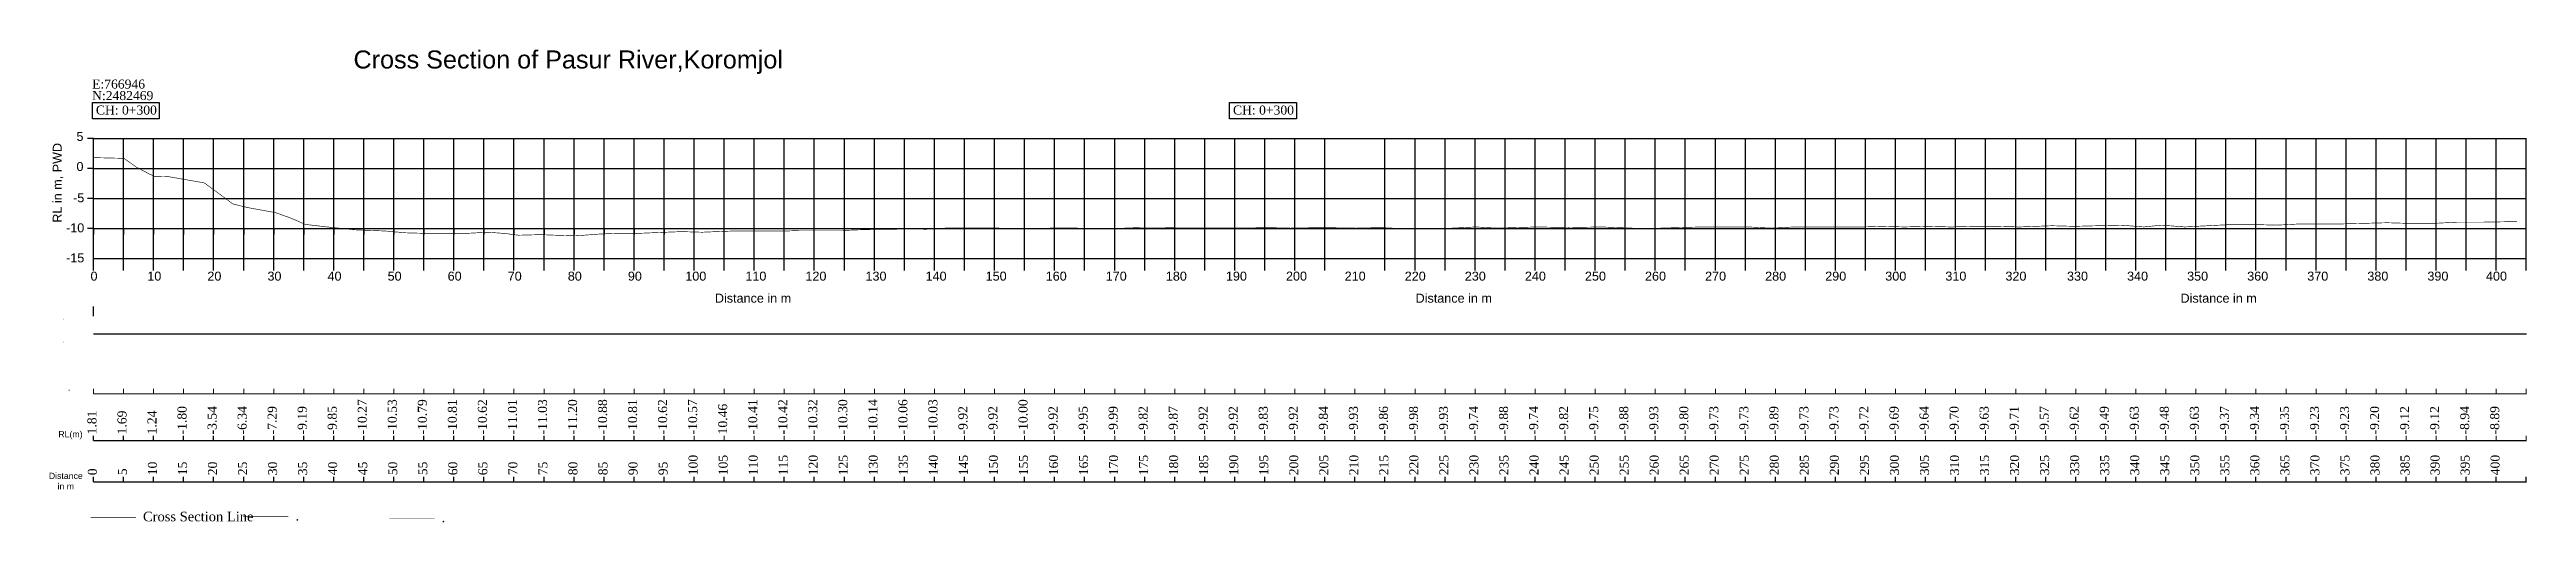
# Model space of a CAD drawing. Header units: inches. Extents: x 48 to 1763, y 126 to 359.
# Drawn here: x 506.1 to 918.4, y 130.5 to 209.2 of the extents above; entities that cross this region are included whole.
import ezdxf

# ---------------------------------------------------------------- set-up
doc = ezdxf.new("R2010")
doc.units = ezdxf.units.IN
doc.header["$MEASUREMENT"] = 0
for name, color, linetype in [('CS Line Design', 1, 'Continuous'), ('CS No', 7, 'Continuous'), ('Major Grid', 253, 'Continuous'), ('Text_Design RL', 7, 'Continuous'), ('Text_Distance', 7, 'Continuous'), ('Text_Pre RL', 7, 'Continuous')]:
    doc.layers.add(name, color=color, linetype=linetype)
for name, color, linetype, lineweight in [('CS Line Prework', 3, 'Continuous', 30), ('Plate', 7, 'Continuous', 0), ('Text Post RL', 7, 'Continuous', 0)]:
    doc.layers.add(name, color=color, linetype=linetype, lineweight=lineweight)
doc.styles.add('CS', font='times.ttf', dxfattribs={"height": 1})
doc.styles.add('EL', font='times.ttf', dxfattribs={"height": 1.6})
doc.styles.get("Standard").update_dxf_attribs({"font": 'arial.ttf'})

msp = doc.modelspace()

# ---------------------------------------------------------------- texts
at = {"layer": 'CS Line Design', "insert": (556.69, 209.09), "char_height": 3, "width": 106.5508, "attachment_point": 1}
msp.add_mtext('{\\C7;Cross Section of Pasur River,Koromjol}', dxfattribs=at)
at = {"layer": 'CS No', "color": 1, "style": 'CS'}
for s, p in [('E:766946', (513.18, 202.75)), ('N:2482469', (513.18, 200.83))]:
    msp.add_text(s, height=1.5, dxfattribs=at).set_placement(p)
at = {"layer": 'CS No', "style": 'CS'}
for p in [(513.81, 198.42), (703.11, 198.42)]:
    msp.add_text('CH: 0+300', height=1.5, dxfattribs=at).set_placement(p)
at = {"layer": 'Major Grid', "color": 7, "char_height": 1.5}
for s, insert, width, attachment_point in [('{\\fArial|b0|i0|c0|p34;5}', (511.74, 195.53), 0.7922, 3), ('{\\fArial|b0|i0|c0|p34;0}', (511.74, 190.53), 0.7922, 3), ('{\\fArial|b0|i0|c0|p34;-5}', (511.87, 185.31), 0.7922, 3), ('{\\fArial|b0|i0|c0|p34;-10}', (511.87, 180.31), 0.7922, 3), ('-15', (511.87, 175.31), 0.7922, 3), ('0', (512.91, 172.27), 0.7922, 1), ('10', (522.37, 172.27), 0.7922, 1), ('20', (532.37, 172.27), 0.7922, 1), ('30', (542.37, 172.27), 0.7922, 1), ('40', (552.37, 172.27), 0.7922, 1), ('50', (562.37, 172.27), 0.7922, 1), ('60', (572.37, 172.27), 0.7922, 1), ('70', (582.37, 172.27), 0.7922, 1), ('80', (592.37, 172.27), 0.7922, 1), ('90', (602.37, 172.27), 0.7922, 1), ('100', (611.93, 172.27), 0.7922, 1), ('110', (621.93, 172.27), 0.7922, 1), ('120', (631.93, 172.27), 0.7922, 1), ('130', (641.93, 172.27), 0.7922, 1), ('140', (651.93, 172.27), 0.7922, 1), ('150', (661.93, 172.27), 0.7922, 1), ('160', (671.93, 172.27), 0.7922, 1), ('170', (681.93, 172.27), 0.7922, 1), ('180', (691.93, 172.27), 0.7922, 1), ('190', (701.93, 172.27), 0.7922, 1), ('200', (711.93, 172.27), 0.7922, 1), ('210', (721.7, 172.27), 0.7922, 1), ('220', (731.7, 172.27), 0.7922, 1), ('230', (741.7, 172.27), 0.7922, 1), ('240', (751.7, 172.27), 0.7922, 1), ('250', (761.7, 172.27), 0.7922, 1), ('260', (771.7, 172.27), 0.7922, 1), ('270', (781.7, 172.27), 0.7922, 1), ('280', (791.7, 172.27), 0.7922, 1), ('290', (801.7, 172.27), 0.7922, 1), ('300', (811.7, 172.27), 0.7922, 1), ('310', (821.7, 172.27), 0.7922, 1), ('320', (831.7, 172.27), 0.7922, 1), ('330', (841.95, 172.27), 0.7922, 1), ('340', (851.95, 172.27), 0.7922, 1), ('350', (861.95, 172.27), 0.7922, 1), ('360', (871.95, 172.27), 0.7922, 1), ('370', (881.95, 172.27), 0.7922, 1), ('380', (891.95, 172.27), 0.7922, 1), ('390', (901.95, 172.27), 0.7922, 1), ('400', (911.7, 172.27), 0.7922, 1), ('{\\fArial|b0|i0|c0|p34;Distance in m}', (616.86, 168.6), 14.2133, 1), ('{\\fArial|b0|i0|c0|p34;Distance in m}', (733.51, 168.6), 14.2133, 1), ('{\\fArial|b0|i0|c0|p34;Distance in m}', (860.85, 168.6), 14.2133, 1)]:
    msp.add_mtext(s, dxfattribs=dict(at, insert=insert, width=width, attachment_point=attachment_point))
at = {"layer": 'Major Grid', "color": 7, "insert": (506.63, 180.42), "char_height": 1.5, "width": 23.1773, "attachment_point": 1, "rotation": 90}
msp.add_mtext('{\\fArial|b0|i0|c0|p34;RL in m, PWD}', dxfattribs=at)
at = {"layer": 'Plate', "style": 'EL'}
for s, p in [('Cross Section Line', (521.65, 130.7)), ('.', (547.04, 130.83)), ('.', (571.36, 130.54))]:
    msp.add_text(s, height=1.6, dxfattribs=at).set_placement(p)
at = {"layer": 'Text Post RL', "insert": (509.37, 153.51), "char_height": 1.04, "width": 10.9783, "attachment_point": 2}
msp.add_mtext('.', dxfattribs=at)
at = {"layer": 'Text_Design RL', "color": 1, "char_height": 0.8, "width": 10.9783, "attachment_point": 2}
for insert in [(508.47, 165.09), (508.47, 161.26)]:
    msp.add_mtext('.', dxfattribs=dict(at, insert=insert))
at = {"layer": 'Text_Distance', "style": 'EL'}
for s, p in [('10', (523.97, 138.37)), ('15', (528.97, 138.37)), ('20', (533.97, 138.37)), ('25', (538.97, 138.37)), ('30', (543.97, 138.37)), ('35', (548.97, 138.37)), ('40', (553.97, 138.37)), ('45', (558.97, 138.37)), ('50', (563.97, 138.37)), ('55', (568.97, 138.37)), ('60', (573.97, 138.37)), ('65', (578.97, 138.37)), ('70', (583.97, 138.37)), ('75', (588.97, 138.37)), ('80', (593.97, 138.37)), ('85', (598.97, 138.37)), ('90', (603.97, 138.37)), ('95', (608.97, 138.37)), ('100', (613.97, 138.37)), ('105', (618.97, 138.37)), ('110', (623.97, 138.37)), ('115', (628.97, 138.37)), ('120', (633.97, 138.37)), ('125', (638.97, 138.37)), ('130', (643.97, 138.37)), ('135', (648.97, 138.37)), ('140', (653.97, 138.37)), ('145', (658.97, 138.37)), ('150', (663.97, 138.37)), ('155', (668.97, 138.37)), ('160', (673.97, 138.37)), ('165', (678.97, 138.37)), ('170', (683.97, 138.37)), ('175', (688.97, 138.37)), ('180', (693.97, 138.37)), ('185', (698.97, 138.37)), ('190', (703.97, 138.37)), ('195', (708.97, 138.37)), ('200', (713.97, 138.37)), ('205', (718.97, 138.37)), ('210', (723.97, 138.37)), ('215', (728.97, 138.37)), ('220', (733.97, 138.37)), ('225', (738.97, 138.37)), ('230', (743.97, 138.37)), ('235', (748.97, 138.37)), ('240', (753.97, 138.37)), ('245', (758.97, 138.37)), ('250', (763.97, 138.37)), ('255', (768.97, 138.37)), ('260', (773.97, 138.37)), ('265', (778.97, 138.37)), ('270', (783.97, 138.37)), ('275', (788.97, 138.37)), ('280', (793.97, 138.37)), ('285', (798.97, 138.37)), ('290', (803.97, 138.37)), ('295', (808.97, 138.37)), ('300', (813.97, 138.37)), ('305', (818.97, 138.37)), ('310', (823.97, 138.37)), ('315', (828.97, 138.37)), ('320', (833.97, 138.37)), ('325', (838.97, 138.37)), ('330', (843.97, 138.37)), ('335', (848.97, 138.37)), ('340', (853.97, 138.37)), ('345', (858.97, 138.37)), ('350', (863.97, 138.37)), ('355', (868.97, 138.37)), ('360', (873.97, 138.37)), ('365', (878.97, 138.37)), ('370', (883.97, 138.37)), ('375', (888.97, 138.37)), ('380', (893.97, 138.37)), ('385', (898.97, 138.37)), ('390', (903.97, 138.37)), ('395', (908.97, 138.37)), ('400', (913.97, 138.37)), ('0', (513.97, 138.37)), ('5', (518.97, 138.37))]:
    msp.add_text(s, height=1.5, rotation=90, dxfattribs=at).set_placement(p)
at = {"layer": 'Text_Distance', "insert": (508.8, 138.79), "char_height": 1.04, "width": 10.9783, "attachment_point": 2}
msp.add_mtext('{\\fArial|b0|i0|c0|p34;Distance\\Pin m}', dxfattribs=at)
at = {"layer": 'Text_Pre RL', "style": 'CS'}
for s, p in [('1.81', (513.9, 145.17)), ('1.69', (518.9, 145.17)), ('1.24', (523.9, 145.17)), ('-1.80', (528.9, 145.17)), ('-3.54', (533.9, 145.17)), ('-6.34', (538.9, 145.17)), ('-7.29', (543.9, 145.17)), ('-9.19', (548.9, 145.17)), ('-9.85', (553.9, 145.17)), ('-10.27', (558.9, 145.17)), ('-10.53', (563.9, 145.17)), ('-10.79', (568.9, 145.17)), ('-10.81', (573.9, 145.17)), ('-10.62', (578.9, 145.17)), ('-11.01', (583.9, 145.17)), ('-11.03', (588.9, 145.17)), ('-11.20', (593.9, 145.17)), ('-10.88', (598.9, 145.17)), ('-10.81', (603.9, 145.17)), ('-10.62', (608.9, 145.17)), ('-10.57', (613.9, 145.17)), ('10.46', (618.9, 145.17)), ('-10.41', (623.9, 145.17)), ('-10.42', (628.9, 145.17)), ('-10.32', (633.9, 145.17)), ('-10.30', (638.9, 145.17)), ('-10.14', (643.9, 145.17)), ('-10.06', (648.9, 145.17)), ('-10.03', (653.9, 145.17)), ('-9.92', (658.9, 145.17)), ('-9.92', (663.9, 145.17)), ('-10.00', (668.9, 145.17)), ('-9.92', (673.9, 145.17)), ('-9.95', (678.9, 145.17)), ('-9.99', (683.9, 145.17)), ('-9.82', (688.9, 145.17)), ('-9.87', (693.9, 145.17)), ('-9.92', (698.9, 145.17)), ('-9.92', (703.9, 145.17)), ('-9.83', (708.9, 145.17)), ('-9.92', (713.9, 145.17)), ('-9.84', (718.9, 145.17)), ('-9.93', (723.9, 145.17)), ('-9.86', (728.9, 145.17)), ('-9.98', (733.9, 145.17)), ('-9.93', (738.9, 145.17)), ('-9.74', (743.9, 145.17)), ('-9.88', (748.9, 145.17)), ('-9.74', (753.9, 145.17)), ('-9.82', (758.9, 145.17)), ('-9.75', (763.9, 145.17)), ('-9.88', (768.9, 145.17)), ('-9.93', (773.9, 145.17)), ('-9.80', (778.9, 145.17)), ('-9.73', (783.9, 145.17)), ('-9.73', (788.9, 145.17)), ('-9.89', (793.9, 145.17)), ('-9.73', (798.9, 145.17)), ('-9.73', (803.9, 145.17)), ('-9.72', (808.9, 145.17)), ('-9.69', (813.9, 145.17)), ('-9.64', (818.9, 145.17)), ('-9.70', (823.9, 145.17)), ('-9.63', (828.9, 145.17)), ('-9.71', (833.9, 145.17)), ('-9.57', (838.9, 145.17)), ('-9.62', (843.9, 145.17)), ('-9.49', (848.9, 145.17)), ('-9.63', (853.9, 145.17)), ('-9.48', (858.9, 145.17)), ('-9.63', (863.9, 145.17)), ('-9.37', (868.9, 145.17)), ('-9.34', (873.9, 145.17)), ('-9.35', (878.9, 145.17)), ('-9.23', (883.9, 145.17)), ('-9.23', (888.9, 145.17)), ('-9.20', (893.9, 145.17)), ('-9.12', (898.9, 145.17)), ('-9.12', (903.9, 145.17)), ('-8.94', (908.9, 145.17)), ('-8.89', (913.9, 145.17))]:
    msp.add_text(s, height=1.5, rotation=90, dxfattribs=at).set_placement(p)
at = {"layer": 'Text_Pre RL', "insert": (509.37, 145.72), "char_height": 1.04, "width": 10.9783, "attachment_point": 2}
msp.add_mtext(' RL(m)', dxfattribs=at)

# ---------------------------------------------------------------- linework, layer by layer
for points in [[(513.23, 200.44), (524.36, 200.44), (524.36, 197.72), (513.23, 197.72)], [(702.53, 200.44), (713.67, 200.44), (713.67, 197.72), (702.53, 197.72)]]:
    msp.add_lwpolyline(points, close=True)
at = {"layer": 'CS Line Prework', "const_width": 0.1}
msp.add_lwpolyline([(513.41, 191.25), (518.48, 191.13), (520.51, 189.69), (522.54, 188.61), (523.55, 188.14), (523.55, 188.14), (523.55, 188.14), (523.55, 188.14), (525.84, 188.09), (531.87, 187.04), (536.62, 183.53), (539.1, 182.93), (541.31, 182.53), (543.72, 182.09), (546.13, 181.23), (548.69, 180.13), (552.09, 179.73), (556.95, 179.23), (559.41, 179.13), (562.04, 179.03), (565.45, 178.73), (569.11, 178.63), (571.74, 178.63), (575.35, 178.63), (579.01, 178.83), (581.84, 178.63), (584.16, 178.33), (587.82, 178.43), (590.45, 178.33), (593.69, 178.23), (597.72, 178.53), (600.19, 178.63), (603.75, 178.63), (606.23, 178.73), (608.7, 178.83), (611.33, 178.93), (614.73, 178.83), (617.21, 178.93), (619.84, 179.03), (623.24, 179.03), (625.91, 179.02), (628.39, 179.02), (631.02, 179.12), (634.42, 179.12), (638.09, 179.12), (640.56, 179.22), (644.13, 179.32), (646.8, 179.32), (649.43, 179.42), (651.9, 179.32), (655.31, 179.52), (658.96, 179.52), (663.92, 179.52), (667.76, 179.42), (673.08, 179.52), (676.75, 179.52), (682.83, 179.42), (687.77, 179.62), (691.59, 179.62), (695.01, 179.52), (699.95, 179.52), (704.9, 179.52), (708.66, 179.61), (712.68, 179.51), (717.86, 179.61), (723.61, 179.51), (727.82, 179.61), (731.48, 179.41), (735.34, 179.51), (739.51, 179.51), (743.57, 179.71), (747.08, 179.51), (750.22, 179.61), (753.73, 179.71), (758.97, 179.61), (764.38, 179.71), (769.63, 179.51), (774.23, 179.51), (777.36, 179.61), (781.22, 179.71), (785.08, 179.71), (788.94, 179.71), (792.81, 179.51), (796.52, 179.71), (800.37, 179.71), (804.24, 179.71), (808.1, 179.71), (811.04, 179.81), (814.9, 179.71), (818.76, 179.81), (822.63, 179.71), (826.48, 179.81), (830.19, 179.81), (834.06, 179.71), (839.46, 179.91), (843.17, 179.81), (847.04, 179.91), (850.9, 180.01), (854.76, 179.71), (857.69, 180.01), (861.56, 179.71), (865.41, 179.91), (869.28, 180.11), (873.14, 180.11), (876.85, 180.01), (880.71, 180.21), (884.58, 180.21), (887.51, 180.21), (891.37, 180.31), (895.23, 180.41), (898.94, 180.3), (902.96, 180.3), (906.82, 180.5), (910.68, 180.5), (916.86, 180.6)], dxfattribs=at)
at = {"layer": 'Major Grid', "linetype": 'Continuous'}
for p, q in [((513.41, 194.44), (512.41, 194.44)), ((513.41, 172.44), (513.41, 194.44)), ((513.41, 194.44), (918.44, 194.44)), ((518.41, 172.44), (518.41, 194.44)), ((523.41, 172.44), (523.41, 194.44)), ((528.41, 172.44), (528.41, 194.44)), ((533.41, 172.44), (533.41, 194.44)), ((538.41, 172.44), (538.41, 194.44)), ((543.41, 172.44), (543.41, 194.44)), ((548.41, 172.44), (548.41, 194.44)), ((553.41, 172.44), (553.41, 194.44)), ((558.41, 172.44), (558.41, 194.44)), ((563.41, 172.44), (563.41, 194.44)), ((568.41, 172.44), (568.41, 194.44)), ((573.41, 172.44), (573.41, 194.44)), ((578.41, 172.44), (578.41, 194.44)), ((583.41, 172.44), (583.41, 194.44)), ((588.41, 172.44), (588.41, 194.44)), ((593.41, 172.44), (593.41, 194.44)), ((598.41, 172.44), (598.41, 194.44)), ((603.41, 172.44), (603.41, 194.44)), ((608.41, 172.44), (608.41, 194.44)), ((613.41, 172.44), (613.41, 194.44)), ((618.41, 172.44), (618.41, 194.44)), ((623.41, 172.44), (623.41, 194.44)), ((628.41, 172.44), (628.41, 194.44)), ((633.41, 172.44), (633.41, 194.44)), ((638.41, 172.44), (638.41, 194.44)), ((643.41, 172.44), (643.41, 194.44)), ((648.41, 172.44), (648.41, 194.44)), ((653.41, 172.44), (653.41, 194.44)), ((658.41, 172.44), (658.41, 194.44)), ((663.41, 172.44), (663.41, 194.44)), ((668.41, 172.44), (668.41, 194.44)), ((673.41, 172.44), (673.41, 194.44)), ((678.41, 172.44), (678.41, 194.44)), ((683.41, 172.44), (683.41, 194.44)), ((688.41, 172.44), (688.41, 194.44)), ((693.41, 172.44), (693.41, 194.44)), ((698.41, 172.44), (698.41, 194.44)), ((703.41, 172.44), (703.41, 194.44)), ((708.41, 172.44), (708.41, 194.44)), ((713.41, 172.44), (713.41, 194.44)), ((718.41, 172.44), (718.41, 194.44)), ((728.41, 172.44), (728.41, 194.44)), ((733.41, 172.44), (733.41, 194.44)), ((738.41, 172.44), (738.41, 194.44)), ((743.41, 172.44), (743.41, 194.44)), ((748.41, 172.44), (748.41, 194.44)), ((753.41, 172.44), (753.41, 194.44)), ((758.41, 172.44), (758.41, 194.44)), ((763.41, 172.44), (763.41, 194.44)), ((768.41, 172.44), (768.41, 194.44)), ((773.41, 172.44), (773.41, 194.44)), ((778.41, 172.44), (778.41, 194.44)), ((783.41, 172.44), (783.41, 194.44)), ((788.41, 172.44), (788.41, 194.44)), ((793.41, 172.44), (793.41, 194.44)), ((798.41, 172.44), (798.41, 194.44)), ((803.41, 172.44), (803.41, 194.44)), ((808.41, 172.44), (808.41, 194.44)), ((813.41, 172.44), (813.41, 194.44)), ((818.41, 172.44), (818.41, 194.44)), ((823.41, 172.44), (823.41, 194.44)), ((828.41, 172.44), (828.41, 194.44)), ((833.41, 172.44), (833.41, 194.44)), ((838.41, 172.44), (838.41, 194.44)), ((843.41, 172.44), (843.41, 194.44)), ((848.41, 172.44), (848.41, 194.44)), ((853.41, 172.44), (853.41, 194.44)), ((858.41, 172.44), (858.41, 194.44)), ((863.41, 172.44), (863.41, 194.44)), ((868.41, 172.44), (868.41, 194.44)), ((873.41, 172.44), (873.41, 194.44)), ((878.41, 172.44), (878.41, 194.44)), ((883.41, 172.44), (883.41, 194.44)), ((888.41, 172.44), (888.41, 194.44)), ((893.41, 172.44), (893.41, 194.44)), ((898.41, 172.44), (898.41, 194.44)), ((903.41, 172.44), (903.41, 194.44)), ((908.41, 172.44), (908.41, 194.44)), ((913.41, 172.44), (913.41, 194.44)), ((918.41, 172.44), (918.41, 194.44)), ((513.41, 189.44), (512.41, 189.44)), ((513.41, 189.44), (918.44, 189.44)), ((513.41, 184.44), (512.41, 184.44)), ((513.41, 184.44), (918.44, 184.44)), ((513.41, 179.44), (512.41, 179.44)), ((513.41, 179.44), (513.41, 178.44)), ((513.41, 179.44), (918.44, 179.44)), ((513.41, 179.44), (918.44, 179.44)), ((518.41, 179.44), (518.41, 178.44)), ((523.41, 179.44), (523.41, 178.44)), ((528.41, 179.44), (528.41, 178.44)), ((533.41, 179.44), (533.41, 178.44)), ((538.41, 179.44), (538.41, 178.44)), ((543.41, 179.44), (543.41, 178.44)), ((548.41, 179.44), (548.41, 178.44)), ((553.41, 179.44), (553.41, 178.44)), ((558.41, 179.44), (558.41, 178.44)), ((563.41, 179.44), (563.41, 178.44)), ((568.41, 179.44), (568.41, 178.44)), ((573.41, 179.44), (573.41, 178.44)), ((578.41, 179.44), (578.41, 178.44)), ((583.41, 179.44), (583.41, 178.44)), ((588.41, 179.44), (588.41, 178.44)), ((593.41, 179.44), (593.41, 178.44)), ((598.41, 179.44), (598.41, 178.44)), ((603.41, 179.44), (603.41, 178.44)), ((608.41, 179.44), (608.41, 178.44)), ((513.41, 174.44), (918.44, 174.44))]:
    msp.add_line(p, q, dxfattribs=at)
at = {"layer": 'Plate', "color": 3, "const_width": 0.1}
msp.add_lwpolyline([(520.48, 131.38), (512.96, 131.38)], dxfattribs=at)
at = {"layer": 'Plate', "color": 1, "const_width": 0.1}
msp.add_lwpolyline([(545.86, 131.51), (538.34, 131.51)], dxfattribs=at)
at = {"layer": 'Plate', "const_width": 0.1}
msp.add_lwpolyline([(570.18, 131.23), (562.66, 131.23)], dxfattribs=at)
at = {"layer": 'Text Post RL'}
for p, q in [((513.41, 151.94), (513.41, 152.74)), ((513.41, 151.94), (513.41, 152.74)), ((518.41, 151.94), (518.41, 152.74)), ((523.41, 151.94), (523.41, 152.74)), ((528.41, 151.94), (528.41, 152.74)), ((533.41, 151.94), (533.41, 152.74)), ((538.41, 151.94), (538.41, 152.74)), ((543.41, 151.94), (543.41, 152.74)), ((548.41, 151.94), (548.41, 152.74)), ((553.41, 151.94), (553.41, 152.74)), ((558.41, 151.94), (558.41, 152.74)), ((563.41, 151.94), (563.41, 152.74)), ((568.41, 151.94), (568.41, 152.74)), ((573.41, 151.94), (573.41, 152.74)), ((578.41, 151.94), (578.41, 152.74)), ((583.41, 151.94), (583.41, 152.74)), ((588.41, 151.94), (588.41, 152.74)), ((593.41, 151.94), (593.41, 152.74)), ((598.41, 151.94), (598.41, 152.74)), ((603.41, 151.94), (603.41, 152.74)), ((608.41, 151.94), (608.41, 152.74)), ((613.41, 151.94), (613.41, 152.74)), ((618.41, 151.94), (618.41, 152.74)), ((623.41, 151.94), (623.41, 152.74)), ((628.41, 151.94), (628.41, 152.74)), ((633.41, 151.94), (633.41, 152.74)), ((638.41, 151.94), (638.41, 152.74)), ((643.41, 151.94), (643.41, 152.74)), ((648.41, 151.94), (648.41, 152.74)), ((653.41, 151.94), (653.41, 152.74)), ((658.41, 151.94), (658.41, 152.74)), ((663.41, 151.94), (663.41, 152.74)), ((668.41, 151.94), (668.41, 152.74)), ((673.41, 151.94), (673.41, 152.74)), ((678.41, 151.94), (678.41, 152.74)), ((683.41, 151.94), (683.41, 152.74)), ((688.41, 151.94), (688.41, 152.74)), ((693.41, 151.94), (693.41, 152.74)), ((698.41, 151.94), (698.41, 152.74)), ((703.41, 151.94), (703.41, 152.74)), ((708.41, 151.94), (708.41, 152.74)), ((713.41, 151.94), (713.41, 152.74)), ((718.41, 151.94), (718.41, 152.74)), ((723.41, 151.94), (723.41, 152.74)), ((728.41, 151.94), (728.41, 152.74)), ((733.41, 151.94), (733.41, 152.74)), ((738.41, 151.94), (738.41, 152.74)), ((743.41, 151.94), (743.41, 152.74)), ((748.41, 151.94), (748.41, 152.74)), ((753.41, 151.94), (753.41, 152.74)), ((758.41, 151.94), (758.41, 152.74)), ((763.41, 151.94), (763.41, 152.74)), ((768.41, 151.94), (768.41, 152.74)), ((773.41, 151.94), (773.41, 152.74)), ((778.41, 151.94), (778.41, 152.74)), ((783.41, 151.94), (783.41, 152.74)), ((788.41, 151.94), (788.41, 152.74)), ((793.41, 151.94), (793.41, 152.74)), ((798.41, 151.94), (798.41, 152.74)), ((803.41, 151.94), (803.41, 152.74)), ((808.41, 151.94), (808.41, 152.74)), ((813.41, 151.94), (813.41, 152.74)), ((818.41, 151.94), (818.41, 152.74)), ((823.41, 151.94), (823.41, 152.74)), ((828.41, 151.94), (828.41, 152.74)), ((833.41, 151.94), (833.41, 152.74)), ((838.41, 151.94), (838.41, 152.74)), ((843.41, 151.94), (843.41, 152.74)), ((848.41, 151.94), (848.41, 152.74)), ((853.41, 151.94), (853.41, 152.74)), ((858.41, 151.94), (858.41, 152.74)), ((863.41, 151.94), (863.41, 152.74)), ((868.41, 151.94), (868.41, 152.74)), ((873.41, 151.94), (873.41, 152.74)), ((878.41, 151.94), (878.41, 152.74)), ((883.41, 151.94), (883.41, 152.74)), ((888.41, 151.94), (888.41, 152.74)), ((893.41, 151.94), (893.41, 152.74)), ((898.41, 151.94), (898.41, 152.74)), ((903.41, 151.94), (903.41, 152.74)), ((908.41, 151.94), (908.41, 152.74)), ((913.41, 151.94), (913.41, 152.74)), ((918.41, 151.94), (918.41, 152.74)), ((613.41, 144.15), (613.41, 144.95)), ((618.41, 144.15), (618.41, 144.95)), ((623.41, 144.15), (623.41, 144.95)), ((628.41, 144.15), (628.41, 144.95)), ((633.41, 144.15), (633.41, 144.95)), ((638.41, 144.15), (638.41, 144.95)), ((643.41, 144.15), (643.41, 144.95)), ((648.41, 144.15), (648.41, 144.95)), ((653.41, 144.15), (653.41, 144.95)), ((658.41, 144.15), (658.41, 144.95)), ((663.41, 144.15), (663.41, 144.95)), ((668.41, 144.15), (668.41, 144.95)), ((673.41, 144.15), (673.41, 144.95)), ((678.41, 144.15), (678.41, 144.95)), ((683.41, 144.15), (683.41, 144.95)), ((688.41, 144.15), (688.41, 144.95)), ((693.41, 144.15), (693.41, 144.95)), ((698.41, 144.15), (698.41, 144.95)), ((703.41, 144.15), (703.41, 144.95)), ((708.41, 144.15), (708.41, 144.95)), ((713.41, 144.15), (713.41, 144.95)), ((718.41, 144.15), (718.41, 144.95)), ((723.41, 144.15), (723.41, 144.95)), ((728.41, 144.15), (728.41, 144.95)), ((733.41, 144.15), (733.41, 144.95)), ((738.41, 144.15), (738.41, 144.95)), ((743.41, 144.15), (743.41, 144.95)), ((748.41, 144.15), (748.41, 144.95)), ((753.41, 144.15), (753.41, 144.95)), ((758.41, 144.15), (758.41, 144.95)), ((763.41, 144.15), (763.41, 144.95)), ((768.41, 144.15), (768.41, 144.95)), ((773.41, 144.15), (773.41, 144.95)), ((778.41, 144.15), (778.41, 144.95)), ((783.41, 144.15), (783.41, 144.95)), ((788.41, 144.15), (788.41, 144.95)), ((793.41, 144.15), (793.41, 144.95)), ((798.41, 144.15), (798.41, 144.95)), ((803.41, 144.15), (803.41, 144.95)), ((808.41, 144.15), (808.41, 144.95)), ((813.41, 144.15), (813.41, 144.95)), ((818.41, 144.15), (818.41, 144.95)), ((823.41, 144.15), (823.41, 144.95)), ((828.41, 144.15), (828.41, 144.95)), ((833.41, 144.15), (833.41, 144.95)), ((838.41, 144.15), (838.41, 144.95)), ((843.41, 144.15), (843.41, 144.95)), ((848.41, 144.15), (848.41, 144.95)), ((853.41, 144.15), (853.41, 144.95)), ((858.41, 144.15), (858.41, 144.95)), ((863.41, 144.15), (863.41, 144.95)), ((868.41, 144.15), (868.41, 144.95)), ((873.41, 144.15), (873.41, 144.95)), ((878.41, 144.15), (878.41, 144.95)), ((883.41, 144.15), (883.41, 144.95)), ((888.41, 144.15), (888.41, 144.95)), ((893.41, 144.15), (893.41, 144.95)), ((898.41, 144.15), (898.41, 144.95)), ((903.41, 144.15), (903.41, 144.95)), ((908.41, 144.15), (908.41, 144.95)), ((913.41, 144.15), (913.41, 144.95)), ((918.41, 144.15), (918.41, 144.95))]:
    msp.add_line(p, q, dxfattribs=at)
at = {"layer": 'Text Post RL', "linetype": 'Continuous'}
msp.add_line((513.41, 151.94), (918.44, 151.94), dxfattribs=at)
at = {"layer": 'Text_Design RL'}
msp.add_line((513.41, 164.85), (513.41, 166.45), dxfattribs=at)
at = {"layer": 'Text_Design RL', "linetype": 'Continuous'}
msp.add_line((513.41, 161.93), (918.44, 161.93), dxfattribs=at)
at = {"layer": 'Text_Distance'}
for p, q in [((513.41, 137.3), (513.41, 138.1)), ((513.41, 137.3), (513.41, 138.1)), ((518.41, 137.3), (518.41, 138.1)), ((523.41, 137.3), (523.41, 138.1)), ((528.41, 137.3), (528.41, 138.1)), ((533.41, 137.3), (533.41, 138.1)), ((538.41, 137.3), (538.41, 138.1)), ((543.41, 137.3), (543.41, 138.1)), ((548.41, 137.3), (548.41, 138.1)), ((553.41, 137.3), (553.41, 138.1)), ((558.41, 137.3), (558.41, 138.1)), ((563.41, 137.3), (563.41, 138.1)), ((568.41, 137.3), (568.41, 138.1)), ((573.41, 137.3), (573.41, 138.1)), ((578.41, 137.3), (578.41, 138.1)), ((583.41, 137.3), (583.41, 138.1)), ((588.41, 137.3), (588.41, 138.1)), ((593.41, 137.3), (593.41, 138.1)), ((598.41, 137.3), (598.41, 138.1)), ((603.41, 137.3), (603.41, 138.1)), ((608.41, 137.3), (608.41, 138.1)), ((613.41, 137.3), (613.41, 138.1)), ((618.41, 137.3), (618.41, 138.1)), ((623.41, 137.3), (623.41, 138.1)), ((628.41, 137.3), (628.41, 138.1)), ((633.41, 137.3), (633.41, 138.1)), ((638.41, 137.3), (638.41, 138.1)), ((643.41, 137.3), (643.41, 138.1)), ((648.41, 137.3), (648.41, 138.1)), ((653.41, 137.3), (653.41, 138.1)), ((658.41, 137.3), (658.41, 138.1)), ((663.41, 137.3), (663.41, 138.1)), ((668.41, 137.3), (668.41, 138.1)), ((673.41, 137.3), (673.41, 138.1)), ((678.41, 137.3), (678.41, 138.1)), ((683.41, 137.3), (683.41, 138.1)), ((688.41, 137.3), (688.41, 138.1)), ((693.41, 137.3), (693.41, 138.1)), ((698.41, 137.3), (698.41, 138.1)), ((703.41, 137.3), (703.41, 138.1)), ((708.41, 137.3), (708.41, 138.1)), ((713.41, 137.3), (713.41, 138.1)), ((718.41, 137.3), (718.41, 138.1)), ((723.41, 137.3), (723.41, 138.1)), ((728.41, 137.3), (728.41, 138.1)), ((733.41, 137.3), (733.41, 138.1)), ((738.41, 137.3), (738.41, 138.1)), ((743.41, 137.3), (743.41, 138.1)), ((748.41, 137.3), (748.41, 138.1)), ((753.41, 137.3), (753.41, 138.1)), ((758.41, 137.3), (758.41, 138.1)), ((763.41, 137.3), (763.41, 138.1)), ((768.41, 137.3), (768.41, 138.1)), ((773.41, 137.3), (773.41, 138.1)), ((778.41, 137.3), (778.41, 138.1)), ((783.41, 137.3), (783.41, 138.1)), ((788.41, 137.3), (788.41, 138.1)), ((793.41, 137.3), (793.41, 138.1)), ((798.41, 137.3), (798.41, 138.1)), ((803.41, 137.3), (803.41, 138.1)), ((808.41, 137.3), (808.41, 138.1)), ((813.41, 137.3), (813.41, 138.1)), ((818.41, 137.3), (818.41, 138.1)), ((823.41, 137.3), (823.41, 138.1)), ((828.41, 137.3), (828.41, 138.1)), ((833.41, 137.3), (833.41, 138.1)), ((838.41, 137.3), (838.41, 138.1)), ((843.41, 137.3), (843.41, 138.1)), ((848.41, 137.3), (848.41, 138.1)), ((853.41, 137.3), (853.41, 138.1)), ((858.41, 137.3), (858.41, 138.1)), ((863.41, 137.3), (863.41, 138.1)), ((868.41, 137.3), (868.41, 138.1)), ((873.41, 137.3), (873.41, 138.1)), ((878.41, 137.3), (878.41, 138.1)), ((883.41, 137.3), (883.41, 138.1)), ((888.41, 137.3), (888.41, 138.1)), ((893.41, 137.3), (893.41, 138.1)), ((898.41, 137.3), (898.41, 138.1)), ((903.41, 137.3), (903.41, 138.1)), ((908.41, 137.3), (908.41, 138.1)), ((913.41, 137.3), (913.41, 138.1)), ((918.41, 137.3), (918.41, 138.1))]:
    msp.add_line(p, q, dxfattribs=at)
at = {"layer": 'Text_Distance', "linetype": 'Continuous'}
msp.add_line((513.41, 137.3), (918.44, 137.3), dxfattribs=at)
at = {"layer": 'Text_Pre RL'}
for p, q in [((513.41, 144.15), (513.41, 144.95)), ((513.41, 144.15), (513.41, 144.95)), ((518.41, 144.15), (518.41, 144.95)), ((523.41, 144.15), (523.41, 144.95)), ((528.41, 144.15), (528.41, 144.95)), ((533.41, 144.15), (533.41, 144.95)), ((538.41, 144.15), (538.41, 144.95)), ((543.41, 144.15), (543.41, 144.95)), ((548.41, 144.15), (548.41, 144.95)), ((553.41, 144.15), (553.41, 144.95)), ((558.41, 144.15), (558.41, 144.95)), ((563.41, 144.15), (563.41, 144.95)), ((568.41, 144.15), (568.41, 144.95)), ((573.41, 144.15), (573.41, 144.95)), ((578.41, 144.15), (578.41, 144.95)), ((583.41, 144.15), (583.41, 144.95)), ((588.41, 144.15), (588.41, 144.95)), ((593.41, 144.15), (593.41, 144.95)), ((598.41, 144.15), (598.41, 144.95)), ((603.41, 144.15), (603.41, 144.95)), ((608.41, 144.15), (608.41, 144.95))]:
    msp.add_line(p, q, dxfattribs=at)
at = {"layer": 'Text_Pre RL', "linetype": 'Continuous'}
msp.add_line((513.41, 144.15), (918.44, 144.15), dxfattribs=at)

msp.set_redraw_order([(e.dxf.handle, doc.entitydb.next_handle()) for e in msp.query("TEXT MTEXT ATTDEF DIMENSION ARC_DIMENSION")])  # texts and dimensions are drawn at this point

doc.saveas('drawing.dxf')
